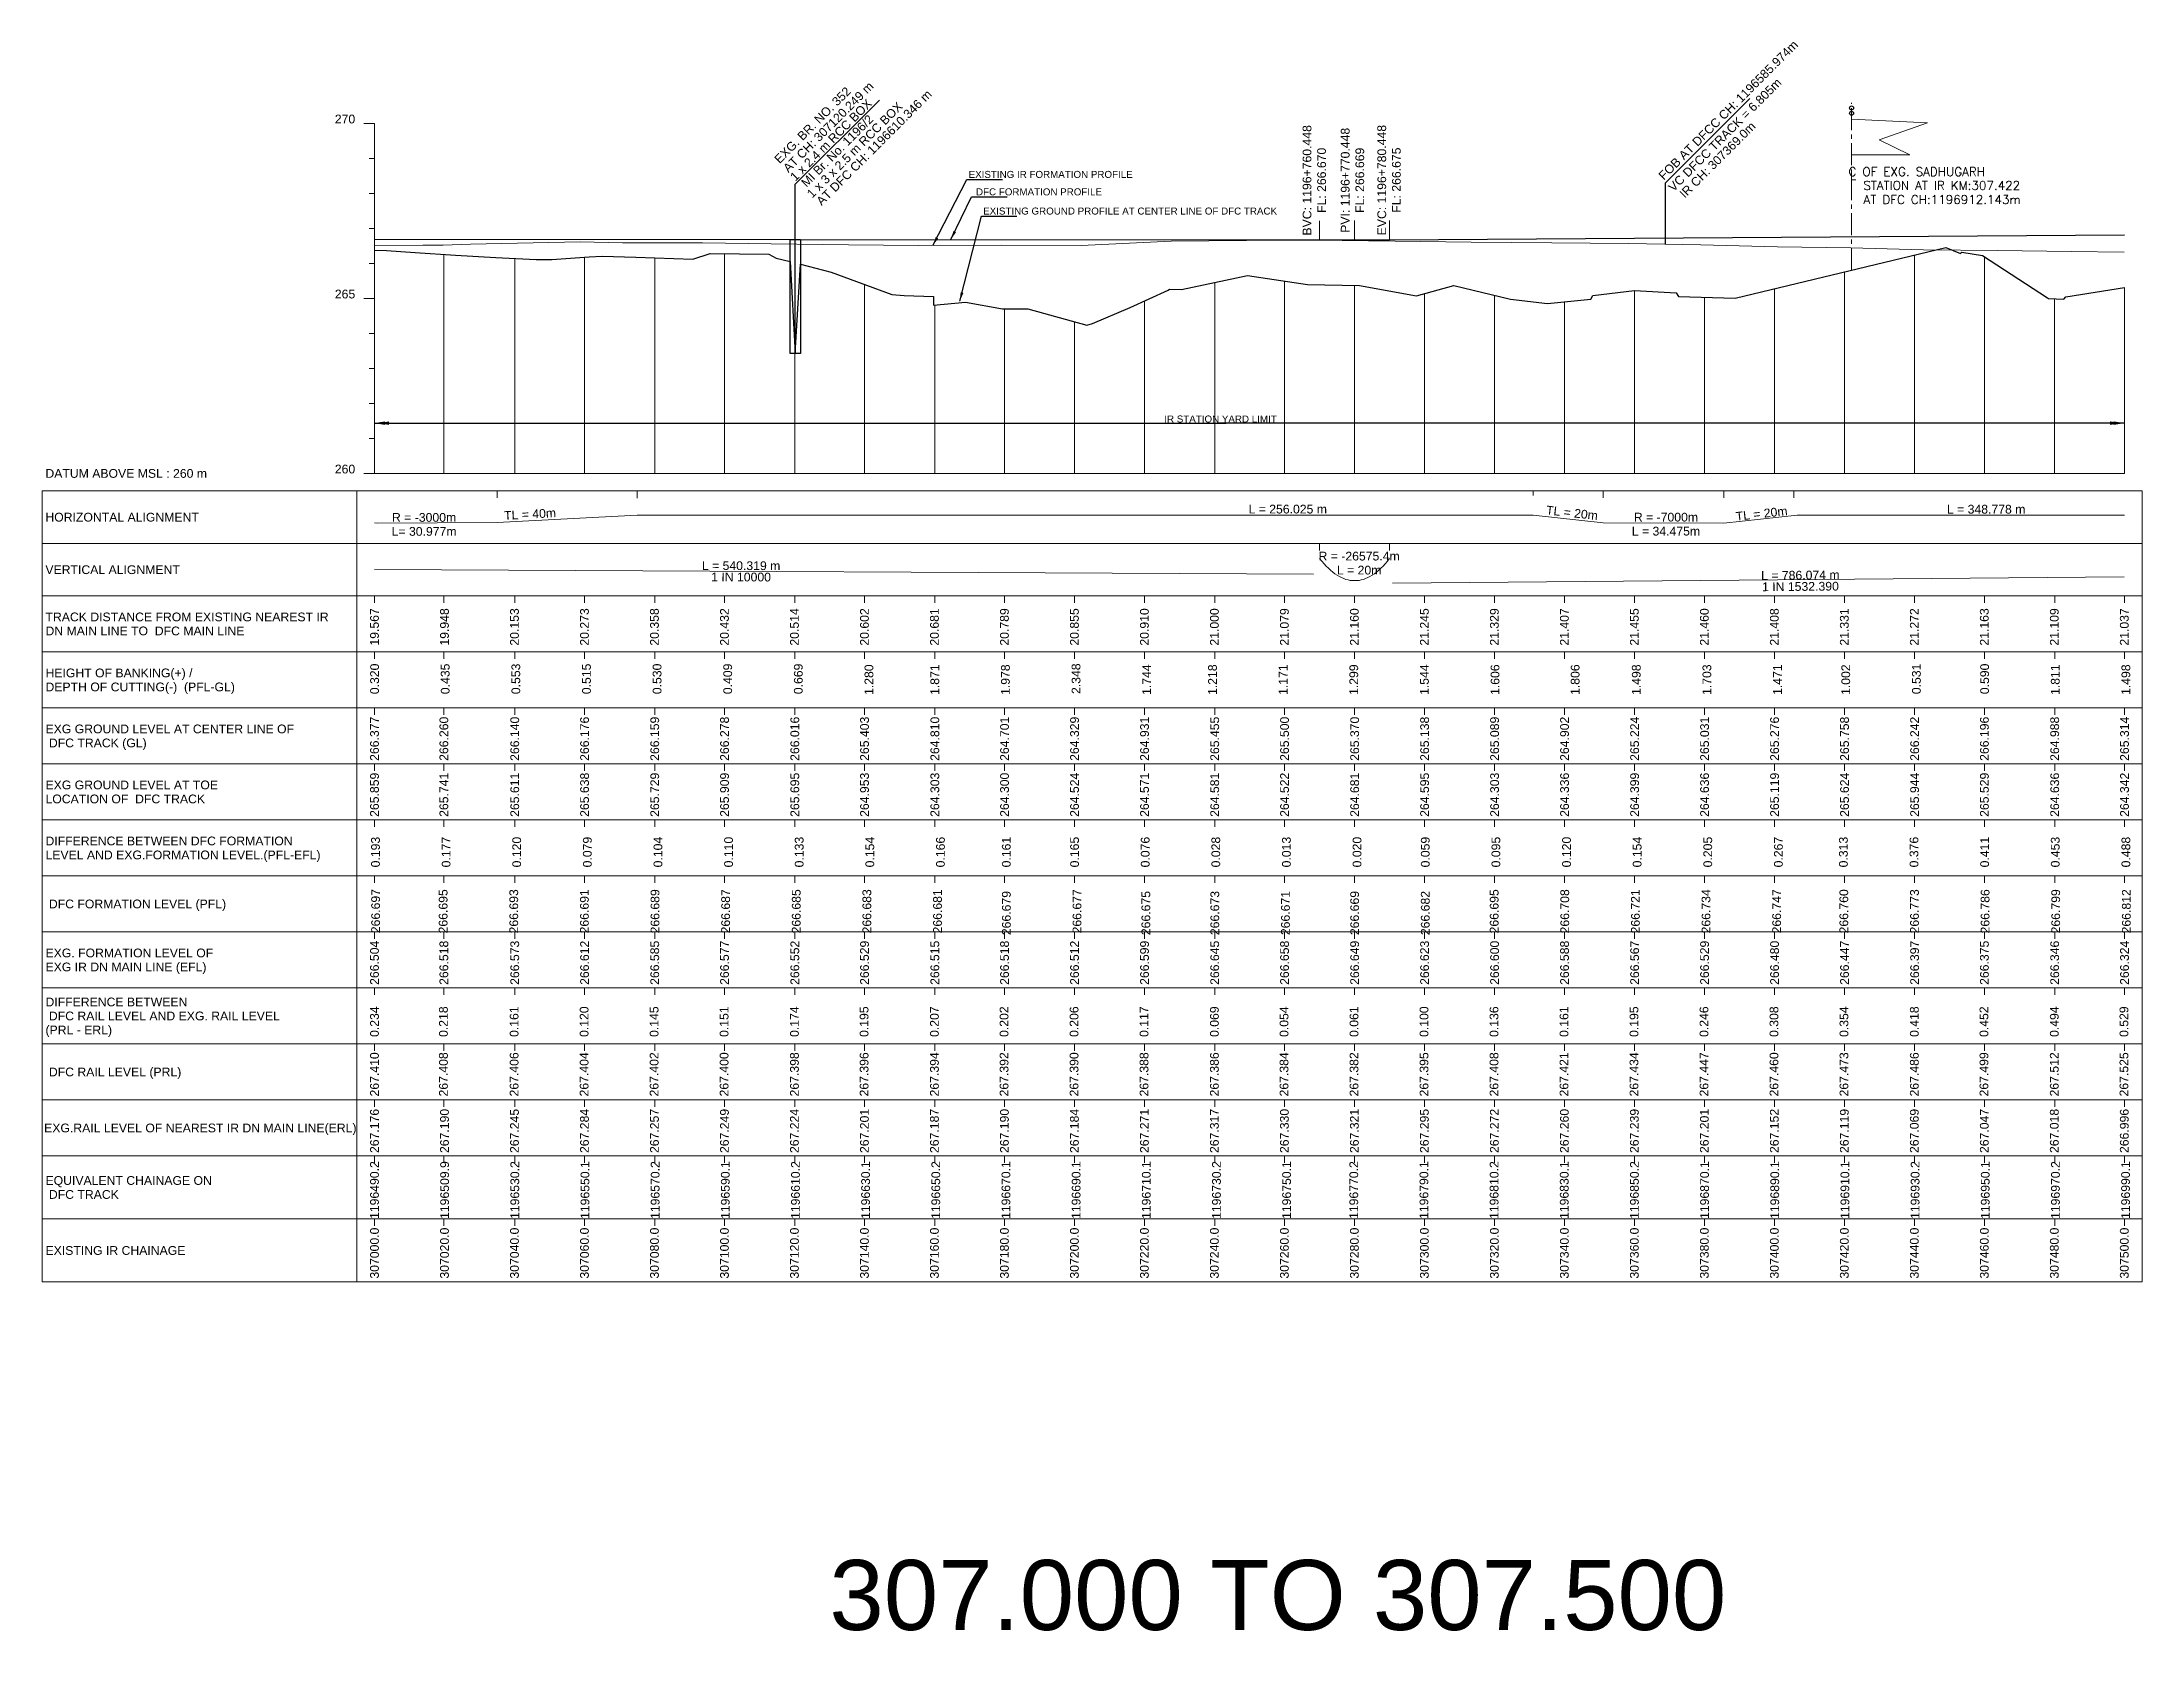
# Model space of a CAD drawing. Header units: metres. Extents: x 4905 to 19505, y -12340 to -11876.
# Drawn here: x 17905 to 18505, y -12340 to -11877 of the extents above; entities that cross this region are included whole.
import ezdxf
from ezdxf.enums import TextEntityAlignment as Align

# ---------------------------------------------------------------- set-up
doc = ezdxf.new("R2010")
doc.units = ezdxf.units.M
doc.header["$MEASUREMENT"] = 0
doc.linetypes.add('CENTER', pattern=[2, 1.25, -0.25, 0.25, -0.25])
doc.layers.get('0').update_dxf_attribs({"lineweight": 0})
for name, color, linetype, lineweight in [('C-PROF-LABL-DG', 1, 'Continuous', 25), ('Horizontal Alignment', 7, 'Continuous', 0), ('LS BRIDGE INDICATION', 10, 'Continuous', 30), ('LS BVC-PVI-EVC TEXT', 10, 'Continuous', 0), ('LS DATUM', 7, 'Continuous', 0), ('LS DATUM X', 7, 'Continuous', 0), ('LS DATUM Y', 7, 'Continuous', 0), ('LS DIFF. EXG.RL & PRO. RL', 10, 'Continuous', 0), ('LS DIFF. PFL & EFL', 10, 'Continuous', 0), ('LS EXG GL', 7, 'Continuous', 0), ('LS EXG IR CH', 7, 'Continuous', 0), ('LS EXG RL', 7, 'Continuous', 0), ('LS EXG. FL', 7, 'Continuous', 0), ('LS EXG. GL', 7, 'Continuous', 0), ('LS EXG. GL AT PRO. TOE', 7, 'Continuous', 0), ('LS EXG. IR CH', 7, 'Continuous', 0), ('LS EXG. RL', 7, 'Continuous', 0), ('LS FRAME', 7, 'Continuous', 0), ('LS PFL-EFL', 10, 'Continuous', 0), ('LS PRL-ERL', 10, 'Continuous', 0), ('LS PRO. CUT & FILL', 10, 'Continuous', 0), ('LS PRO. DFCC CH', 10, 'Continuous', 0), ('LS PRO. FL', 10, 'Continuous', 0), ('LS PRO. RL', 10, 'Continuous', 0), ('LS PROFILE EXG FL', 7, 'Continuous', 25), ('LS PROFILE EXG GL', 7, 'Continuous', 30), ('LS PROFILE PRO FL', 1, 'Continuous', 30), ('LS TICKS', 7, 'Continuous', 0), ('LS TRACK CENTER', 10, 'Continuous', 0), ("LS TRACK CENTER's", 10, 'Continuous', 0), ('Profile Grid', 7, 'Continuous', 0), ('Profile Horizontal Alignment', 7, 'Continuous', 0), ('Profile Vertical Alignment', 7, 'Continuous', 0)]:
    doc.layers.add(name, color=color, linetype=linetype, lineweight=lineweight)
for name, color, linetype in [("LS BRIDGE'S", 7, 'Continuous'), ('LS HORIZONTAL ALIGNMENT', 10, 'Continuous'), ('LS VERTICAL ALIGNMENT', 10, 'Continuous'), ('ref text', 3, 'Continuous'), ('STATION YARD LIMIT IN LS', 7, 'Continuous')]:
    doc.layers.add(name, color=color, linetype=linetype)
doc.styles.add('Arial', font='arial.ttf')
doc.styles.add('ROMANT', font='romant__.ttf')
doc.styles.get("Standard").update_dxf_attribs({"font": 'arial.ttf'})
doc.styles.add('Style-Arial', font='arial.ttf')
doc.styles.add('StyleArial', font='arial.ttf')
doc.dimstyles.get("Standard").update_dxf_attribs({"dimtxt": 0.18, "dimasz": 0.18, "dimexe": 0.18, "dimexo": 0.0625, "dimgap": 0.09, "dimtad": 0, "dimtih": 1, "dimtoh": 1, "dimdec": 4, "dimzin": 0, "dimdsep": 46, "dimtxsty": 'Standard', "dimcen": 0.09, "dimadec": 0, "dimazin": 0, "dimtfac": 1, "dimtdec": 4, "dimtofl": 0, "dimtmove": 0, "dimatfit": 3, "dimfxl": 1, "dimtolj": 1, "dimtzin": 0, "dimarcsym": 0})

msp = doc.modelspace()

# ---------------------------------------------------------------- texts
at = {"layer": 'C-PROF-LABL-DG', "color": 1, "linetype": 'Continuous', "lineweight": 25, "char_height": 2.5, "attachment_point": 5, "rotation": 90, "style": 'Arial'}
for s, insert in [('BVC: 1196+760.448\\PFL: 266.670', (18268.57, -11916.27)), ('PVI: 1196+770.448\\PFL: 266.669', (18279.48, -11916.26)), ('EVC: 1196+780.448\\PFL: 266.675', (18289.93, -11916.21))]:
    msp.add_mtext(s, dxfattribs=dict(at, insert=insert))
at = {"layer": 'Horizontal Alignment', "color": 1, "char_height": 2.5, "attachment_point": 5, "line_spacing_factor": 0.96, "style": 'Style-Arial'}
for s, insert in [('R = -3000m\\PL= 30.977m', (18014.18, -12014.58)), ('L = 256.025 m', (18260.96, -12010.21)), ('R = -7000m\\PL = 34.475m', (18369.03, -12014.51)), ('L = 348.778 m', (18460.53, -12010.24)), ('R = -26575.4m{\\C5;\\P}L = 20m', (18281.36, -12025.64))]:
    msp.add_mtext(s, dxfattribs=dict(at, insert=insert))
for s, insert, rotation in [('TL = 40m', (18044.46, -12011.66), 3.21949), ('TL = 20m', (18342.19, -12011.28), 353.58121), ('TL = 20m', (18396.36, -12011.5), 6.41879)]:
    msp.add_mtext(s, dxfattribs=dict(at, insert=insert, rotation=rotation))
at = {"layer": "LS BRIDGE'S", "color": 10}
for s, p in [('FOB AT DFCC CH: 1196585.974m', (18366.66, -11914.58)), ('VC DFCC TRACK = 6.805m', (18369.43, -11917.92))]:
    msp.add_text(s, height=2.5, rotation=45, dxfattribs=at).set_placement(p, align=Align.TOP_LEFT)
at = {"layer": "LS BRIDGE'S"}
for s, p in [('EXG. BR. NO. 352 ', (18115.76, -11911.68)), ('AT CH: 307120.249 m', (18118.27, -11914.19)), ('1 x 2.4 m RCC BOX', (18120.27, -11916.69))]:
    msp.add_text(s, height=2.5, rotation=45, dxfattribs=at).set_placement(p)
at = {"layer": "LS BRIDGE'S", "color": 10}
for s, p in [('AT DFC CH: 1196610.346 m', (18127.78, -11923.65)), (' MI Br. No. 1196/2', (18122.75, -11919.1)), ('1 x 3 x 2.5 m RCC BOX', (18125.05, -11921.5))]:
    msp.add_text(s, height=2.5, rotation=45, dxfattribs=at).set_placement(p)
at = {"layer": "LS BRIDGE'S"}
msp.add_text('IR CH: 307369.0m', height=2.5, rotation=45, dxfattribs=at).set_placement((18372.66, -11919.76), align=Align.TOP_LEFT)
at = {"layer": 'LS DATUM', "color": 7, "style": 'StyleArial'}
msp.add_text('DATUM ABOVE MSL : 260 m', height=2.5, rotation=0.00003, dxfattribs=at).set_placement((17905.97, -12000), align=Align.MIDDLE_LEFT)
at = {"layer": 'LS DATUM Y', "color": 7, "lineweight": 0, "style": 'Style-Arial'}
for s, p in [('270', (17994.5, -11900)), ('270', (17994.5, -11900)), ('265', (17994.5, -11950)), ('260', (17994.5, -12000))]:
    msp.add_text(s, height=2.5, dxfattribs=at).set_placement(p, align=Align.RIGHT)
at = {"layer": 'LS DIFF. EXG.RL & PRO. RL', "color": 10, "style": 'StyleArial'}
for s, p in [('DIFFERENCE BETWEEN ', (17906, -12151)), (' DFC RAIL LEVEL AND EXG. RAIL LEVEL ', (17906, -12155)), ('(PRL - ERL)', (17906, -12159))]:
    msp.add_text(s, height=2.5, rotation=0.00003, dxfattribs=at).set_placement(p, align=Align.MIDDLE_LEFT)
at = {"layer": 'LS DIFF. PFL & EFL', "color": 10, "style": 'StyleArial'}
for s, p in [('DIFFERENCE BETWEEN DFC FORMATION ', (17906, -12105)), ('LEVEL AND EXG.FORMATION LEVEL.(PFL-EFL)', (17906, -12109))]:
    msp.add_text(s, height=2.5, rotation=0.00003, dxfattribs=at).set_placement(p, align=Align.MIDDLE_LEFT)
at = {"layer": 'LS EXG GL', "style": 'Style-Arial'}
for s, p in [('266.377', (18000, -12069.5)), ('266.260', (18019.83, -12069.5)), ('266.140', (18040.08, -12069.5)), ('266.176', (18060.04, -12069.5)), ('266.159', (18080.08, -12069.5)), ('266.278', (18100.03, -12069.5)), ('266.016', (18120.11, -12069.5)), ('265.403', (18140.03, -12069.5)), ('264.810', (18160.12, -12069.5)), ('264.701', (18180.04, -12069.5)), ('264.329', (18200.04, -12069.5)), ('264.931', (18220.04, -12069.5)), ('265.455', (18240.09, -12069.5)), ('265.500', (18260.05, -12069.5)), ('265.370', (18280.08, -12069.5)), ('265.138', (18300.07, -12069.5)), ('265.089', (18320.07, -12069.5)), ('264.902', (18340.06, -12069.5)), ('265.224', (18360.08, -12069.5)), ('265.031', (18380.07, -12069.5)), ('265.276', (18400.07, -12069.5)), ('265.758', (18420.06, -12069.5)), ('266.242', (18440.09, -12069.5)), ('266.196', (18460.02, -12069.5)), ('264.988', (18480.11, -12069.5)), ('265.314', (18500.06, -12069.5))]:
    msp.add_text(s, height=2.5, rotation=90, dxfattribs=at).set_placement(p, align=Align.MIDDLE_RIGHT)
at = {"layer": 'LS EXG IR CH', "lineweight": 0, "style": 'Style-Arial'}
for s, p in [('307000.0', (18000, -12215.47)), ('307020.0', (18020, -12215.47)), ('307040.0', (18040, -12215.47)), ('307060.0', (18060, -12215.47)), ('307080.0', (18080, -12215.47)), ('307100.0', (18100, -12215.47)), ('307120.0', (18120, -12215.47)), ('307140.0', (18140, -12215.47)), ('307160.0', (18160, -12215.47)), ('307180.0', (18180, -12215.47)), ('307200.0', (18200, -12215.47)), ('307220.0', (18220, -12215.47)), ('307240.0', (18240, -12215.47)), ('307260.0', (18260, -12215.47)), ('307280.0', (18280, -12215.47)), ('307300.0', (18300, -12215.47)), ('307320.0', (18320, -12215.47)), ('307340.0', (18340, -12215.47)), ('307360.0', (18360, -12215.47)), ('307380.0', (18380, -12215.47)), ('307400.0', (18400, -12215.47)), ('307420.0', (18420, -12215.47)), ('307440.0', (18440, -12215.47)), ('307460.0', (18460, -12215.47)), ('307480.0', (18480, -12215.47)), ('307500.0', (18500, -12215.47))]:
    msp.add_text(s, height=2.5, rotation=90, dxfattribs=at).set_placement(p, align=Align.MIDDLE_RIGHT)
at = {"layer": 'LS EXG RL', "style": 'Style-Arial'}
for s, p in [('267.176', (18000, -12181.54)), ('267.190', (18020, -12181.54)), ('267.245', (18040, -12181.54)), ('267.284', (18060, -12181.54)), ('267.257', (18080, -12181.54)), ('267.249', (18100, -12181.54)), ('267.224', (18120, -12181.54)), ('267.201', (18140, -12181.54)), ('267.187', (18160, -12181.54)), ('267.190', (18180, -12181.54)), ('267.184', (18200, -12181.54)), ('267.271', (18220, -12181.54)), ('267.317', (18240, -12181.54)), ('267.330', (18260, -12181.54)), ('267.321', (18280, -12181.54)), ('267.295', (18300, -12181.54)), ('267.272', (18320, -12181.54)), ('267.260', (18340, -12181.54)), ('267.239', (18360, -12181.54)), ('267.201', (18380, -12181.54)), ('267.152', (18400, -12181.54)), ('267.119', (18420, -12181.54)), ('267.069', (18440, -12181.54)), ('267.047', (18460, -12181.54)), ('267.018', (18480, -12181.54)), ('266.996', (18500, -12181.54))]:
    msp.add_text(s, height=2.5, rotation=90, dxfattribs=at).set_placement(p, align=Align.MIDDLE_RIGHT)
at = {"layer": 'LS EXG. FL', "style": 'StyleArial'}
for s, p in [('EXG. FORMATION LEVEL OF', (17906, -12137)), ('EXG IR DN MAIN LINE (EFL)', (17906, -12141))]:
    msp.add_text(s, height=2.5, rotation=0.00003, dxfattribs=at).set_placement(p, align=Align.MIDDLE_LEFT)
at = {"layer": 'LS EXG. FL'}
for s, p in [('266.504', (18000, -12133.5)), ('266.518', (18019.83, -12133.5)), ('266.573', (18040.08, -12133.5)), ('266.612', (18060.04, -12133.5)), ('266.585', (18080.08, -12133.5)), ('266.577', (18100.03, -12133.5)), ('266.552', (18120.11, -12133.5)), ('266.529', (18140.03, -12133.5)), ('266.515', (18160.12, -12133.5)), ('266.518', (18180.04, -12133.5)), ('266.512', (18200.04, -12133.5)), ('266.599', (18220.04, -12133.5)), ('266.645', (18240.09, -12133.5)), ('266.658', (18260.05, -12133.5)), ('266.649', (18280.08, -12133.5)), ('266.623', (18300.07, -12133.5)), ('266.600', (18320.07, -12133.5)), ('266.588', (18340.06, -12133.5)), ('266.567', (18360.08, -12133.5)), ('266.529', (18380.07, -12133.5)), ('266.480', (18400.07, -12133.5)), ('266.447', (18420.06, -12133.5)), ('266.397', (18440.09, -12133.5)), ('266.375', (18460.02, -12133.5)), ('266.346', (18480.11, -12133.5)), ('266.324', (18500.06, -12133.5))]:
    msp.add_text(s, height=2.5, rotation=90, dxfattribs=at).set_placement(p, align=Align.MIDDLE_RIGHT)
at = {"layer": 'LS EXG. GL', "color": 7, "style": 'StyleArial'}
for s, p in [('EXG GROUND LEVEL AT CENTER LINE OF ', (17906, -12073)), (' DFC TRACK (GL)', (17906, -12077))]:
    msp.add_text(s, height=2.5, rotation=0.00003, dxfattribs=at).set_placement(p, align=Align.MIDDLE_LEFT)
at = {"layer": 'LS EXG. GL AT PRO. TOE', "color": 7, "style": 'StyleArial'}
for s, p in [('EXG GROUND LEVEL AT TOE', (17906, -12089)), ('LOCATION OF  DFC TRACK', (17906, -12093))]:
    msp.add_text(s, height=2.5, rotation=0.00003, dxfattribs=at).set_placement(p, align=Align.MIDDLE_LEFT)
at = {"layer": 'LS EXG. GL AT PRO. TOE'}
for s, p in [('265.859', (18000, -12085.5)), ('265.741', (18019.83, -12085.5)), ('265.611', (18040.08, -12085.5)), ('265.638', (18060.04, -12085.5)), ('265.729', (18080.08, -12085.5)), ('265.909', (18100.03, -12085.5)), ('265.695', (18120.11, -12085.5)), ('264.953', (18140.03, -12085.5)), ('264.303', (18160.12, -12085.5)), ('264.300', (18180.04, -12085.5)), ('264.524', (18200.04, -12085.5)), ('264.571', (18220.04, -12085.5)), ('264.581', (18240.09, -12085.5)), ('264.522', (18260.05, -12085.5)), ('264.681', (18280.08, -12085.5)), ('264.595', (18300.07, -12085.5)), ('264.303', (18320.07, -12085.5)), ('264.336', (18340.06, -12085.5)), ('264.399', (18360.08, -12085.5)), ('264.636', (18380.07, -12085.5)), ('265.119', (18400.07, -12085.5)), ('265.624', (18420.06, -12085.5)), ('265.944', (18440.09, -12085.5)), ('265.529', (18460.02, -12085.5)), ('264.636', (18480.11, -12085.5)), ('264.342', (18500.06, -12085.5))]:
    msp.add_text(s, height=2.5, rotation=90, dxfattribs=at).set_placement(p, align=Align.MIDDLE_RIGHT)
at = {"layer": 'LS EXG. IR CH', "style": 'StyleArial'}
msp.add_text('EXISTING IR CHAINAGE', height=2.5, rotation=0.00003, dxfattribs=at).set_placement((17906, -12222), align=Align.MIDDLE_LEFT)
at = {"layer": 'LS EXG. RL', "style": 'StyleArial'}
msp.add_text('EXG.RAIL LEVEL OF NEAREST IR DN MAIN LINE(ERL)', height=2.5, rotation=0.00003, dxfattribs=at).set_placement((17905.61, -12187), align=Align.MIDDLE_LEFT)
at = {"layer": 'LS HORIZONTAL ALIGNMENT', "style": 'StyleArial'}
msp.add_text('HORIZONTAL ALIGNMENT', height=2.5, rotation=0.00003, dxfattribs=at).set_placement((17905.97, -12012.5), align=Align.MIDDLE_LEFT)
at = {"layer": 'LS PFL-EFL', "color": 1}
for s, p in [('0.193', (18001.54, -12112.55)), ('0.177', (18021.72, -12112.55)), ('0.120', (18041.89, -12112.55)), ('0.079', (18062.07, -12112.55)), ('0.104', (18082.25, -12112.55)), ('0.110', (18102.43, -12112.55)), ('0.133', (18122.61, -12112.55)), ('0.154', (18142.79, -12112.55)), ('0.166', (18162.97, -12112.55)), ('0.161', (18181.79, -12112.55)), ('0.165', (18201.3, -12112.55)), ('0.076', (18221.48, -12112.55)), ('0.028', (18241.65, -12112.55)), ('0.013', (18261.83, -12112.55)), ('0.020', (18282.01, -12112.55)), ('0.059', (18301.51, -12112.55)), ('0.095', (18321.69, -12112.55)), ('0.120', (18341.87, -12112.55)), ('0.154', (18362.05, -12112.55)), ('0.205', (18382.23, -12112.55)), ('0.267', (18402.41, -12112.55)), ('0.313', (18420.98, -12112.55)), ('0.376', (18441.16, -12112.55)), ('0.411', (18461.34, -12112.55)), ('0.453', (18481.52, -12112.55)), ('0.488', (18501.7, -12112.55))]:
    msp.add_text(s, height=2.5, rotation=90, dxfattribs=at).set_placement(p)
at = {"layer": 'LS PFL-EFL'}
for s, p in [('266.697', (18001.58, -12131.35)), ('266.695', (18020.87, -12131.42)), ('266.693', (18041.05, -12131.42)), ('266.691', (18061.23, -12131.42)), ('266.689', (18081.41, -12131.42)), ('266.687', (18101.59, -12131.42)), ('266.685', (18121.77, -12131.42)), ('266.683', (18141.95, -12131.42)), ('266.681', (18162.13, -12131.42)), ('266.679', (18181.81, -12131.92)), ('266.677', (18201.99, -12131.42)), ('266.675', (18221.67, -12131.92)), ('266.673', (18241.37, -12131.91)), ('266.671', (18261.55, -12131.91)), ('266.669', (18281.33, -12131.91)), ('266.682', (18301.51, -12131.91)), ('266.695', (18321.2, -12131.42)), ('266.708', (18341.37, -12131.42)), ('266.721', (18361.55, -12131.42)), ('266.734', (18381.73, -12131.42)), ('266.747', (18401.91, -12131.42)), ('266.760', (18421.11, -12131.42)), ('266.773', (18441.29, -12131.42)), ('266.786', (18461.47, -12131.42)), ('266.799', (18481.65, -12131.42)), ('266.812', (18501.83, -12131.42))]:
    msp.add_text(s, height=2.5, rotation=90, dxfattribs=at).set_placement(p)
at = {"layer": 'LS PRL-ERL'}
for s, p in [('0.234', (18001.25, -12161)), ('0.218', (18020.95, -12161)), ('0.161', (18041.15, -12161)), ('0.120', (18061.15, -12161)), ('0.145', (18081.15, -12161)), ('0.151', (18101.15, -12161)), ('0.174', (18121.25, -12161)), ('0.195', (18141.15, -12161)), ('0.207', (18161.25, -12161)), ('0.202', (18181.15, -12161)), ('0.206', (18201.15, -12161)), ('0.117', (18221.15, -12161)), ('0.069', (18241.25, -12161)), ('0.054', (18261.15, -12161)), ('0.061', (18281.15, -12161)), ('0.100', (18301.15, -12161)), ('0.136', (18321.15, -12161)), ('0.161', (18341.15, -12161)), ('0.195', (18361.15, -12161)), ('0.246', (18381.15, -12161)), ('0.308', (18401.15, -12161)), ('0.354', (18421.15, -12161)), ('0.418', (18441.25, -12161)), ('0.452', (18461.15, -12161)), ('0.494', (18481.25, -12161)), ('0.529', (18501.15, -12161))]:
    msp.add_text(s, height=2.5, rotation=90, dxfattribs=at).set_placement(p)
at = {"layer": 'LS PRO. CUT & FILL', "color": 10, "style": 'StyleArial'}
for s, p in [('HEIGHT OF BANKING(+) /', (17906, -12057)), ('DEPTH OF CUTTING(-)  (PFL-GL)', (17906, -12061))]:
    msp.add_text(s, height=2.5, rotation=0.00003, dxfattribs=at).set_placement(p, align=Align.MIDDLE_LEFT)
at = {"layer": 'LS PRO. DFCC CH'}
for s, p in [('1196490.2', (18001.25, -12213)), ('1196509.9', (18021.3, -12213)), ('1196530.2', (18041.35, -12213)), ('1196550.1', (18061.4, -12213)), ('1196570.2', (18081.45, -12213)), ('1196590.1', (18101.5, -12213)), ('1196610.2', (18121.54, -12213)), ('1196630.1', (18141.59, -12213)), ('1196650.2', (18161.64, -12213)), ('1196670.1', (18181.69, -12213)), ('1196690.1', (18201.74, -12213)), ('1196710.1', (18221.79, -12213)), ('1196730.2', (18241.84, -12213)), ('1196750.1', (18261.89, -12213)), ('1196770.2', (18281.08, -12213)), ('1196790.1', (18301.13, -12213)), ('1196810.2', (18321.18, -12213)), ('1196830.1', (18341.22, -12213)), ('1196850.2', (18361.27, -12213)), ('1196870.1', (18381.32, -12213)), ('1196890.1', (18401.37, -12213)), ('1196910.1', (18421.42, -12213)), ('1196930.2', (18441.47, -12213)), ('1196950.1', (18461.52, -12213)), ('1196970.2', (18481.57, -12213)), ('1196990.1', (18501.62, -12213))]:
    msp.add_text(s, height=2.5, rotation=90, dxfattribs=at).set_placement(p)
at = {"layer": 'LS PRO. DFCC CH', "color": 10, "style": 'Style-Arial'}
for s, p in [('EQUIVALENT CHAINAGE ON ', (17906, -12202)), (' DFC TRACK', (17906, -12206))]:
    msp.add_text(s, height=2.5, rotation=0.00003, dxfattribs=at).set_placement(p, align=Align.MIDDLE_LEFT)
at = {"layer": 'LS PRO. FL', "color": 10, "style": 'StyleArial'}
msp.add_text(' DFC FORMATION LEVEL (PFL) ', height=2.5, rotation=0.00003, dxfattribs=at).set_placement((17906, -12123), align=Align.MIDDLE_LEFT)
at = {"layer": 'LS PRO. RL'}
for s, p in [('267.410', (18001.25, -12178)), ('267.408', (18020.95, -12178)), ('267.406', (18041.15, -12178)), ('267.404', (18061.15, -12178)), ('267.402', (18081.15, -12178)), ('267.400', (18101.15, -12178)), ('267.398', (18121.25, -12178)), ('267.396', (18141.15, -12178)), ('267.394', (18161.25, -12178)), ('267.392', (18181.15, -12178)), ('267.390', (18201.15, -12178)), ('267.388', (18221.15, -12178)), ('267.386', (18241.25, -12178)), ('267.384', (18261.15, -12178)), ('267.382', (18281.15, -12178)), ('267.395', (18301.15, -12178)), ('267.408', (18321.15, -12178)), ('267.421', (18341.15, -12178)), ('267.434', (18361.15, -12178)), ('267.447', (18381.15, -12178)), ('267.460', (18401.15, -12178)), ('267.473', (18421.15, -12178)), ('267.486', (18441.25, -12178)), ('267.499', (18461.15, -12178)), ('267.512', (18481.25, -12178)), ('267.525', (18501.15, -12178))]:
    msp.add_text(s, height=2.5, rotation=90, dxfattribs=at).set_placement(p)
at = {"layer": 'LS PRO. RL', "color": 10, "style": 'StyleArial'}
msp.add_text(' DFC RAIL LEVEL (PRL)', height=2.5, rotation=0.00003, dxfattribs=at).set_placement((17906, -12171), align=Align.MIDDLE_LEFT)
at = {"layer": 'LS PROFILE EXG FL', "color": 7, "linetype": 'Continuous', "lineweight": 0, "style": 'Style-Arial'}
msp.add_text('EXISTING IR FORMATION PROFILE', height=2, dxfattribs=at).set_placement((18169.78, -11915.57, 0))
at = {"layer": 'LS PROFILE EXG GL', "color": 7, "lineweight": 0, "style": 'Style-Arial'}
msp.add_text('EXISTING GROUND PROFILE AT CENTER LINE OF DFC TRACK', height=2, dxfattribs=at).set_placement((18173.93, -11926.04, 0))
at = {"layer": 'LS PROFILE PRO FL', "style": 'Style-Arial'}
msp.add_text('  DFC FORMATION PROFILE', height=2, dxfattribs=at).set_placement((18170.33, -11920.56))
at = {"layer": 'LS TRACK CENTER'}
for s, p in [('19.567 ', (18001.25, -12049.2)), ('19.948 ', (18021.25, -12049.2)), ('20.153 ', (18041.25, -12049.2)), ('20.273 ', (18061.25, -12049.2)), ('20.358 ', (18081.25, -12049.2)), ('20.432 ', (18101.25, -12049.2)), ('20.514 ', (18121.25, -12049.2)), ('20.602 ', (18141.25, -12049.2)), ('20.681 ', (18161.25, -12049.2)), ('20.789 ', (18181.25, -12049.2)), ('20.855 ', (18201.25, -12049.2)), ('20.910 ', (18221.25, -12049.2)), ('21.000 ', (18241.25, -12049.2)), ('21.079 ', (18261.25, -12049.2)), ('21.160 ', (18281.25, -12049.2)), ('21.245 ', (18301.25, -12049.2)), ('21.329 ', (18321.25, -12049.2)), ('21.407 ', (18341.25, -12049.2)), ('21.455 ', (18361.25, -12049.2)), ('21.460 ', (18381.25, -12049.2)), ('21.408 ', (18401.25, -12049.2)), ('21.331 ', (18421.25, -12049.2)), ('21.272 ', (18441.25, -12049.2)), ('21.163 ', (18461.25, -12049.2)), ('21.109 ', (18481.25, -12049.2)), ('21.037 ', (18501.25, -12049.2)), ('0.320', (18001.28, -12063.07)), ('0.435', (18021.46, -12063.07)), ('0.553', (18041.64, -12063.07)), ('0.515', (18061.82, -12063.07)), ('0.530', (18082, -12063.07)), ('0.409', (18102.18, -12063.07)), ('0.669', (18122.36, -12063.07)), ('1.280', (18142.54, -12063.3)), ('1.871', (18161.36, -12063.3)), ('1.978', (18181.54, -12063.3)), ('2.348', (18201.72, -12063.02)), ('1.744', (18221.9, -12063.3)), ('1.218', (18240.72, -12063.3)), ('1.171', (18260.9, -12063.3)), ('1.299', (18281.08, -12063.3)), ('1.544', (18301.26, -12063.3)), ('1.606', (18321.44, -12063.3)), ('1.806', (18344.33, -12063.3)), ('1.498', (18361.8, -12063.3)), ('1.703', (18381.98, -12063.3)), ('1.471', (18402.16, -12063.3)), ('1.002', (18421.66, -12063.3)), ('0.531', (18441.84, -12063.07)), ('0.590', (18461.34, -12063.07)), ('1.811', (18481.52, -12063.3)), ('1.498', (18501.7, -12063.3))]:
    msp.add_text(s, height=2.5, rotation=90, dxfattribs=at).set_placement(p)
at = {"layer": "LS TRACK CENTER's", "color": 10, "style": 'StyleArial'}
for s, p in [('TRACK DISTANCE FROM EXISTING NEAREST IR ', (17906, -12041)), ('DN MAIN LINE TO  DFC MAIN LINE', (17906, -12045))]:
    msp.add_text(s, height=2.5, rotation=0.00003, dxfattribs=at).set_placement(p, align=Align.MIDDLE_LEFT)
at = {"layer": 'LS VERTICAL ALIGNMENT', "style": 'StyleArial'}
msp.add_text('VERTICAL ALIGNMENT', height=2.5, rotation=0.00003, dxfattribs=at).set_placement((17905.97, -12027.5), align=Align.MIDDLE_LEFT)
at = {"layer": 'Profile Vertical Alignment', "color": 1, "char_height": 2.5, "attachment_point": 5, "line_spacing_factor": 0.776524, "style": 'Style-Arial'}
for s, insert, rotation in [('L = 540.319 m\\P1 IN 10000', (18104.76, -12027.99), 359.84113), ('L = 786.074 m\\P1 IN 1532.390', (18407.45, -12030.7), 0.51204)]:
    msp.add_mtext(s, dxfattribs=dict(at, insert=insert, rotation=rotation))
at = {"layer": 'ref text', "color": 5, "insert": (18130, -12330.71), "char_height": 20, "width": 256.3165, "attachment_point": 7, "bg_fill": 3, "box_fill_scale": 1.5, "bg_fill_color": 256, "bg_fill_transparency": 0}
msp.add_mtext('307.000 TO 307.500', dxfattribs=at)
at = {"layer": 'STATION YARD LIMIT IN LS', "color": 10, "char_height": 2.5, "attachment_point": 7, "line_spacing_factor": 0.6, "style": 'ROMANT'}
for s, insert in [('{\\C7;C OF EXG. SADHUGARH }', (18421.2, -11915.03)), ('{\\C7;L}', (18421.62, -11916.16)), ('{\\C7;STATION AT IR KM:307.422}', (18425.45, -11918.97)), ('AT DFC CH:1196912.143m', (18425.51, -11923.02))]:
    msp.add_mtext(s, dxfattribs=dict(at, insert=insert))
at = {"layer": 'STATION YARD LIMIT IN LS', "lineweight": 15, "insert": (18241.75, -11984.47), "char_height": 2, "attachment_point": 5, "rotation": 0.00003, "line_spacing_factor": 0.84, "style": 'Style-Arial'}
msp.add_mtext('IR STATION YARD LIMIT', dxfattribs=at)

# ---------------------------------------------------------------- linework, layer by layer
msp.add_lwpolyline([(17905, -12005), (17995, -12005)])
at = {"layer": 'LS BRIDGE INDICATION'}
msp.add_lwpolyline([(18118.75, -11933.16), (18121.75, -11933.14), (18121.75, -11965.7), (18118.75, -11965.7)], close=True, dxfattribs=at)
at = {"layer": "LS BRIDGE'S"}
for points in [[(18368.95, -11934.5), (18368.95, -11916.98), (18392.99, -11892.93)], [(18120.25, -11965.7), (18120.25, -11917.4), (18144.3, -11893.35)]]:
    msp.add_lwpolyline(points, dxfattribs=at)
for centre in [(18422.06, -11895.59), (18422.06, -11897.1)]:
    msp.add_circle(centre, 0.566, dxfattribs=at)
at = {"layer": 'LS BVC-PVI-EVC TEXT'}
for p, q in [((18270.08, -11933.3), (18270.08, -11927.83)), ((18280.08, -11933.31), (18280.08, -11927.78)), ((18290.08, -11933.24), (18290.08, -11927.72))]:
    msp.add_line(p, q, dxfattribs=at)
at = {"layer": 'LS DATUM X', "color": 7, "linetype": 'Continuous', "lineweight": 0}
msp.add_line((18000, -12000), (18500.06, -12000), dxfattribs=at)
at = {"layer": 'LS DATUM Y', "color": 7, "linetype": 'Continuous', "lineweight": 0}
for p, q in [((17997, -11900), (18000, -11900)), ((17997, -11900), (18000, -11900)), ((18000, -12000), (18000, -11900)), ((17998.5, -11910), (18000, -11910)), ((17998.5, -11920), (18000, -11920)), ((17998.5, -11930), (18000, -11930)), ((17998.5, -11940), (18000, -11940)), ((17997, -11950), (18000, -11950)), ((17998.5, -11960), (18000, -11960)), ((17998.5, -11970), (18000, -11970)), ((17998.5, -11980), (18000, -11980)), ((17998.5, -11990), (18000, -11990)), ((17997, -12000), (18000, -12000))]:
    msp.add_line(p, q, dxfattribs=at)
at = {"layer": 'LS FRAME'}
for points in [[(17995, -12231), (17905, -12231), (17905, -12005)], [(17995, -12020), (17905, -12020)], [(17995, -12035), (17905, -12035)], [(17995, -12051), (17905, -12051)], [(17905, -12051), (17995, -12051)], [(17995, -12067), (17905, -12067)], [(17905, -12067), (17995, -12067)], [(17995, -12083), (17905, -12083)], [(17905, -12083), (17995, -12083)], [(17995, -12099), (17905, -12099)], [(17995, -12115), (17905, -12115)], [(17905, -12115), (17995, -12115)], [(17995, -12131), (17905, -12131)], [(17905, -12131), (17995, -12131)], [(17995, -12147), (17905, -12147)], [(17905, -12147), (17995, -12147)], [(17995, -12163), (17905, -12163)], [(17905, -12163), (17995, -12163)], [(17995, -12179), (17905, -12179)], [(17995, -12195), (17905, -12195)], [(17995, -12213), (17905, -12213)]]:
    msp.add_lwpolyline(points, dxfattribs=at)
at = {"layer": 'LS FRAME', "color": 7, "linetype": 'Continuous', "lineweight": 0, "flags": 128}
for points in [[(17995, -12020), (18505.06, -12020), (18505.06, -12005), (17995, -12005), (17995, -12020)], [(17995, -12035), (18505.06, -12035), (18505.06, -12020), (17995, -12020), (17995, -12035)], [(17995, -12051), (18505.06, -12051), (18505.06, -12035), (17995, -12035), (17995, -12051)], [(17995, -12067), (18505.06, -12067), (18505.06, -12051), (17995, -12051), (17995, -12067)], [(17995, -12083), (18505.06, -12083), (18505.06, -12067), (17995, -12067), (17995, -12083)], [(17995, -12099), (18505.06, -12099), (18505.06, -12083), (17995, -12083), (17995, -12099)], [(17995, -12115), (18505.06, -12115), (18505.06, -12099), (17995, -12099), (17995, -12115)], [(17995, -12131), (18505.06, -12131), (18505.06, -12115), (17995, -12115), (17995, -12131)], [(17995, -12147), (18505.06, -12147), (18505.06, -12131), (17995, -12131), (17995, -12147)], [(17995, -12163), (18505.06, -12163), (18505.06, -12147), (17995, -12147), (17995, -12163)], [(17995, -12179), (18505.06, -12179), (18505.06, -12163), (17995, -12163), (17995, -12179)], [(17995, -12195), (18505.06, -12195), (18505.06, -12179), (17995, -12179), (17995, -12195)], [(17995, -12213), (18505.06, -12213), (18505.06, -12195), (17995, -12195), (17995, -12213)], [(17995, -12231), (18505.06, -12231), (18505.06, -12213), (17995, -12213), (17995, -12231)]]:
    msp.add_lwpolyline(points, close=True, dxfattribs=at)
at = {"layer": 'LS PROFILE EXG FL', "lineweight": 0}
msp.add_lwpolyline([(18000, -11934.96), (18013.81, -11934.78), (18019.61, -11934.83), (18027.46, -11934.55), (18058.81, -11933.85), (18070.89, -11934.16), (18093.73, -11934.15), (18113.39, -11934.41), (18135.45, -11934.67), (18155.45, -11934.85), (18179.13, -11934.82), (18201.91, -11934.89), (18227.67, -11933.63), (18249.17, -11933.48), (18268.87, -11933.37), (18291.64, -11933.65), (18313.41, -11933.96), (18336.42, -11934.08), (18358.34, -11934.3), (18378.99, -11934.68), (18400.87, -11935.22), (18421.9, -11935.56), (18442.67, -11936.1), (18463.88, -11936.28), (18484.85, -11936.62), (18500, -11936.76)], dxfattribs=at)
at = {"layer": 'LS PROFILE EXG GL', "flags": 128}
msp.add_lwpolyline([(18000, -11936.23), (18000.15, -11936.24), (18003.4, -11936.32), (18011.66, -11936.88), (18023.16, -11937.61), (18034.66, -11938.29), (18046.22, -11938.93), (18046.22, -11938.93), (18047.99, -11938.9), (18050.67, -11938.85), (18061.33, -11938.16), (18065.05, -11937.91), (18074.66, -11938.23), (18091, -11938.77), (18091, -11938.77), (18095.88, -11937.16), (18095.88, -11937.16), (18112.67, -11937.39), (18114.77, -11938.49), (18118.75, -11939.5), (18120.25, -11965.7), (18121.75, -11940.25), (18130.52, -11942.47), (18147.82, -11948.85), (18151.36, -11949.2), (18159.75, -11949.49), (18159.75, -11949.49), (18159.77, -11951.93), (18168.9, -11951.07), (18179.45, -11953), (18179.45, -11952.99), (18186.73, -11952.98), (18203.51, -11957.69), (18205.18, -11957.2), (18215.92, -11952.56), (18226.83, -11947.6), (18226.83, -11947.6), (18227.22, -11947.32), (18230.62, -11947.49), (18249.49, -11943.42), (18266.58, -11945.98), (18281.5, -11946.33), (18297.73, -11949.27), (18308.42, -11946.3), (18324.6, -11950.2), (18335.22, -11951.48), (18347.6, -11950.2), (18348.13, -11949.21), (18360.01, -11947.76), (18371.91, -11948.41), (18372.66, -11949.46), (18388.84, -11949.95), (18449.04, -11935.42), (18453.18, -11937.16), (18453.57, -11936.76), (18459.5, -11937.7), (18478.08, -11949.81), (18478.3, -11950.04), (18482.71, -11950.24), (18483.28, -11949.57), (18500.06, -11946.86)], dxfattribs=at)
at = {"layer": 'LS PROFILE PRO FL', "color": 1}
msp.add_line((18290.08, -11933.24), (18500.06, -11931.88), dxfattribs=at)
at = {"layer": 'LS PROFILE PRO FL', "color": 1, "flags": 128}
for points in [[(18000, -11933.03), (18120.25, -11933.15), (18270.08, -11933.3)], [(18270.08, -11933.3), (18270.49, -11933.3), (18270.91, -11933.3), (18271.33, -11933.3), (18271.74, -11933.3), (18272.16, -11933.3), (18272.58, -11933.31), (18272.99, -11933.31), (18273.41, -11933.31), (18273.83, -11933.31), (18274.24, -11933.31), (18274.66, -11933.31), (18275.08, -11933.31), (18275.49, -11933.31), (18275.91, -11933.31), (18276.33, -11933.31), (18276.74, -11933.31), (18277.16, -11933.31), (18277.58, -11933.31), (18277.99, -11933.31), (18278.41, -11933.31), (18278.83, -11933.31), (18279.24, -11933.31), (18279.66, -11933.31), (18280.49, -11933.31), (18280.91, -11933.3), (18281.33, -11933.3), (18281.74, -11933.3), (18282.16, -11933.3), (18282.58, -11933.29), (18282.99, -11933.29), (18283.41, -11933.29), (18283.83, -11933.29), (18284.24, -11933.28), (18284.66, -11933.28), (18285.08, -11933.28), (18285.49, -11933.27), (18285.91, -11933.27), (18286.33, -11933.27), (18286.74, -11933.27), (18287.16, -11933.26), (18287.58, -11933.26), (18287.99, -11933.26), (18288.41, -11933.25), (18288.83, -11933.25), (18289.24, -11933.25), (18289.66, -11933.24), (18290.08, -11933.24)]]:
    msp.add_lwpolyline(points, dxfattribs=at)
at = {"layer": 'LS TICKS', "color": 7, "linetype": 'Continuous', "lineweight": 0, "flags": 128}
for points in [[(18035.08, -12007), (18035.08, -12005)], [(18075.08, -12007.11), (18075.08, -12005)], [(18331.1, -12006.31), (18331.1, -12005)], [(18351.1, -12007), (18351.1, -12005)], [(18385.58, -12007), (18385.58, -12005)], [(18405.58, -12007), (18405.58, -12005)], [(18270.08, -12022), (18270.08, -12020)], [(18290.08, -12022), (18290.08, -12020)], [(18000, -12037), (18000, -12035)], [(18019.83, -12037), (18019.83, -12035)], [(18040.08, -12037), (18040.08, -12035)], [(18060.04, -12037), (18060.04, -12035)], [(18080.08, -12037), (18080.08, -12035)], [(18100.03, -12037), (18100.03, -12035)], [(18120.11, -12037), (18120.11, -12035)], [(18140.03, -12037), (18140.03, -12035)], [(18160.12, -12037), (18160.12, -12035)], [(18180.04, -12037), (18180.04, -12035)], [(18200.04, -12037), (18200.04, -12035)], [(18220.04, -12037), (18220.04, -12035)], [(18240.09, -12037), (18240.09, -12035)], [(18260.05, -12037), (18260.05, -12035)], [(18280.08, -12037), (18280.08, -12035)], [(18300.07, -12037), (18300.07, -12035)], [(18320.07, -12037), (18320.07, -12035)], [(18340.06, -12037), (18340.06, -12035)], [(18360.08, -12037), (18360.08, -12035)], [(18380.07, -12037), (18380.07, -12035)], [(18400.07, -12037), (18400.07, -12035)], [(18420.06, -12037), (18420.06, -12035)], [(18440.09, -12037), (18440.09, -12035)], [(18460.02, -12037), (18460.02, -12035)], [(18480.11, -12037), (18480.11, -12035)], [(18500.06, -12037), (18500.06, -12035)], [(18000, -12053), (18000, -12051)], [(18019.83, -12053), (18019.83, -12051)], [(18040.08, -12053), (18040.08, -12051)], [(18060.04, -12053), (18060.04, -12051)], [(18080.08, -12053), (18080.08, -12051)], [(18100.03, -12053), (18100.03, -12051)], [(18120.11, -12053), (18120.11, -12051)], [(18140.03, -12053), (18140.03, -12051)], [(18160.12, -12053), (18160.12, -12051)], [(18180.04, -12053), (18180.04, -12051)], [(18200.04, -12053), (18200.04, -12051)], [(18220.04, -12053), (18220.04, -12051)], [(18240.09, -12053), (18240.09, -12051)], [(18260.05, -12053), (18260.05, -12051)], [(18280.08, -12053), (18280.08, -12051)], [(18300.07, -12053), (18300.07, -12051)], [(18320.07, -12053), (18320.07, -12051)], [(18340.06, -12053), (18340.06, -12051)], [(18360.08, -12053), (18360.08, -12051)], [(18380.07, -12053), (18380.07, -12051)], [(18400.07, -12053), (18400.07, -12051)], [(18420.06, -12053), (18420.06, -12051)], [(18440.09, -12053), (18440.09, -12051)], [(18460.02, -12053), (18460.02, -12051)], [(18480.11, -12053), (18480.11, -12051)], [(18500.06, -12053), (18500.06, -12051)], [(18000, -12069), (18000, -12067)], [(18019.83, -12069), (18019.83, -12067)], [(18040.08, -12069), (18040.08, -12067)], [(18060.04, -12069), (18060.04, -12067)], [(18080.08, -12069), (18080.08, -12067)], [(18100.03, -12069), (18100.03, -12067)], [(18120.11, -12069), (18120.11, -12067)], [(18140.03, -12069), (18140.03, -12067)], [(18160.12, -12069), (18160.12, -12067)], [(18180.04, -12069), (18180.04, -12067)], [(18200.04, -12069), (18200.04, -12067)], [(18220.04, -12069), (18220.04, -12067)], [(18240.09, -12069), (18240.09, -12067)], [(18260.05, -12069), (18260.05, -12067)], [(18280.08, -12069), (18280.08, -12067)], [(18300.07, -12069), (18300.07, -12067)], [(18320.07, -12069), (18320.07, -12067)], [(18340.06, -12069), (18340.06, -12067)], [(18360.08, -12069), (18360.08, -12067)], [(18380.07, -12069), (18380.07, -12067)], [(18400.07, -12069), (18400.07, -12067)], [(18420.06, -12069), (18420.06, -12067)], [(18440.09, -12069), (18440.09, -12067)], [(18460.02, -12069), (18460.02, -12067)], [(18480.11, -12069), (18480.11, -12067)], [(18500.06, -12069), (18500.06, -12067)], [(18000, -12085), (18000, -12083)], [(18019.83, -12085), (18019.83, -12083)], [(18040.08, -12085), (18040.08, -12083)], [(18060.04, -12085), (18060.04, -12083)], [(18080.08, -12085), (18080.08, -12083)], [(18100.03, -12085), (18100.03, -12083)], [(18120.11, -12085), (18120.11, -12083)], [(18140.03, -12085), (18140.03, -12083)], [(18160.12, -12085), (18160.12, -12083)], [(18180.04, -12085), (18180.04, -12083)], [(18200.04, -12085), (18200.04, -12083)], [(18220.04, -12085), (18220.04, -12083)], [(18240.09, -12085), (18240.09, -12083)], [(18260.05, -12085), (18260.05, -12083)], [(18280.08, -12085), (18280.08, -12083)], [(18300.07, -12085), (18300.07, -12083)], [(18320.07, -12085), (18320.07, -12083)], [(18340.06, -12085), (18340.06, -12083)], [(18360.08, -12085), (18360.08, -12083)], [(18380.07, -12085), (18380.07, -12083)], [(18400.07, -12085), (18400.07, -12083)], [(18420.06, -12085), (18420.06, -12083)], [(18440.09, -12085), (18440.09, -12083)], [(18460.02, -12085), (18460.02, -12083)], [(18480.11, -12085), (18480.11, -12083)], [(18500.06, -12085), (18500.06, -12083)], [(18000, -12101), (18000, -12099)], [(18019.83, -12101), (18019.83, -12099)], [(18040.08, -12101), (18040.08, -12099)], [(18060.04, -12101), (18060.04, -12099)], [(18080.08, -12101), (18080.08, -12099)], [(18100.03, -12101), (18100.03, -12099)], [(18120.11, -12101), (18120.11, -12099)], [(18140.03, -12101), (18140.03, -12099)], [(18160.12, -12101), (18160.12, -12099)], [(18180.04, -12101), (18180.04, -12099)], [(18200.04, -12101), (18200.04, -12099)], [(18220.04, -12101), (18220.04, -12099)], [(18240.09, -12101), (18240.09, -12099)], [(18260.05, -12101), (18260.05, -12099)], [(18280.08, -12101), (18280.08, -12099)], [(18300.07, -12101), (18300.07, -12099)], [(18320.07, -12101), (18320.07, -12099)], [(18340.06, -12101), (18340.06, -12099)], [(18360.08, -12101), (18360.08, -12099)], [(18380.07, -12101), (18380.07, -12099)], [(18400.07, -12101), (18400.07, -12099)], [(18420.06, -12101), (18420.06, -12099)], [(18440.09, -12101), (18440.09, -12099)], [(18460.02, -12101), (18460.02, -12099)], [(18480.11, -12101), (18480.11, -12099)], [(18500.06, -12101), (18500.06, -12099)], [(18000, -12117), (18000, -12115)], [(18019.83, -12117), (18019.83, -12115)], [(18040.08, -12117), (18040.08, -12115)], [(18060.04, -12117), (18060.04, -12115)], [(18080.08, -12117), (18080.08, -12115)], [(18100.03, -12117), (18100.03, -12115)], [(18120.11, -12117), (18120.11, -12115)], [(18140.03, -12117), (18140.03, -12115)], [(18160.12, -12117), (18160.12, -12115)], [(18180.04, -12117), (18180.04, -12115)], [(18200.04, -12117), (18200.04, -12115)], [(18220.04, -12117), (18220.04, -12115)], [(18240.09, -12117), (18240.09, -12115)], [(18260.05, -12117), (18260.05, -12115)], [(18280.08, -12117), (18280.08, -12115)], [(18300.07, -12117), (18300.07, -12115)], [(18320.07, -12117), (18320.07, -12115)], [(18340.06, -12117), (18340.06, -12115)], [(18360.08, -12117), (18360.08, -12115)], [(18380.07, -12117), (18380.07, -12115)], [(18400.07, -12117), (18400.07, -12115)], [(18420.06, -12117), (18420.06, -12115)], [(18440.09, -12117), (18440.09, -12115)], [(18460.02, -12117), (18460.02, -12115)], [(18480.11, -12117), (18480.11, -12115)], [(18500.06, -12117), (18500.06, -12115)], [(18000, -12133), (18000, -12131)], [(18019.83, -12133), (18019.83, -12131)], [(18040.08, -12133), (18040.08, -12131)], [(18060.04, -12133), (18060.04, -12131)], [(18080.08, -12133), (18080.08, -12131)], [(18100.03, -12133), (18100.03, -12131)], [(18120.11, -12133), (18120.11, -12131)], [(18140.03, -12133), (18140.03, -12131)], [(18160.12, -12133), (18160.12, -12131)], [(18180.04, -12133), (18180.04, -12131)], [(18200.04, -12133), (18200.04, -12131)], [(18220.04, -12133), (18220.04, -12131)], [(18240.09, -12133), (18240.09, -12131)], [(18260.05, -12133), (18260.05, -12131)], [(18280.08, -12133), (18280.08, -12131)], [(18300.07, -12133), (18300.07, -12131)], [(18320.07, -12133), (18320.07, -12131)], [(18340.06, -12133), (18340.06, -12131)], [(18360.08, -12133), (18360.08, -12131)], [(18380.07, -12133), (18380.07, -12131)], [(18400.07, -12133), (18400.07, -12131)], [(18420.06, -12133), (18420.06, -12131)], [(18440.09, -12133), (18440.09, -12131)], [(18460.02, -12133), (18460.02, -12131)], [(18480.11, -12133), (18480.11, -12131)], [(18500.06, -12133), (18500.06, -12131)], [(18000, -12149), (18000, -12147)], [(18019.83, -12149), (18019.83, -12147)], [(18040.08, -12149), (18040.08, -12147)], [(18060.04, -12149), (18060.04, -12147)], [(18080.08, -12149), (18080.08, -12147)], [(18100.03, -12149), (18100.03, -12147)], [(18120.11, -12149), (18120.11, -12147)], [(18140.03, -12149), (18140.03, -12147)], [(18160.12, -12149), (18160.12, -12147)], [(18180.04, -12149), (18180.04, -12147)], [(18200.04, -12149), (18200.04, -12147)], [(18220.04, -12149), (18220.04, -12147)], [(18240.09, -12149), (18240.09, -12147)], [(18260.05, -12149), (18260.05, -12147)], [(18280.08, -12149), (18280.08, -12147)], [(18300.07, -12149), (18300.07, -12147)], [(18320.07, -12149), (18320.07, -12147)], [(18340.06, -12149), (18340.06, -12147)], [(18360.08, -12149), (18360.08, -12147)], [(18380.07, -12149), (18380.07, -12147)], [(18400.07, -12149), (18400.07, -12147)], [(18420.06, -12149), (18420.06, -12147)], [(18440.09, -12149), (18440.09, -12147)], [(18460.02, -12149), (18460.02, -12147)], [(18480.11, -12149), (18480.11, -12147)], [(18500.06, -12149), (18500.06, -12147)], [(18000, -12165), (18000, -12163)], [(18019.83, -12165), (18019.83, -12163)], [(18040.08, -12165), (18040.08, -12163)], [(18060.04, -12165), (18060.04, -12163)], [(18080.08, -12165), (18080.08, -12163)], [(18100.03, -12165), (18100.03, -12163)], [(18120.11, -12165), (18120.11, -12163)], [(18140.03, -12165), (18140.03, -12163)], [(18160.12, -12165), (18160.12, -12163)], [(18180.04, -12165), (18180.04, -12163)], [(18200.04, -12165), (18200.04, -12163)], [(18220.04, -12165), (18220.04, -12163)], [(18240.09, -12165), (18240.09, -12163)], [(18260.05, -12165), (18260.05, -12163)], [(18280.08, -12165), (18280.08, -12163)], [(18300.07, -12165), (18300.07, -12163)], [(18320.07, -12165), (18320.07, -12163)], [(18340.06, -12165), (18340.06, -12163)], [(18360.08, -12165), (18360.08, -12163)], [(18380.07, -12165), (18380.07, -12163)], [(18400.07, -12165), (18400.07, -12163)], [(18420.06, -12165), (18420.06, -12163)], [(18440.09, -12165), (18440.09, -12163)], [(18460.02, -12165), (18460.02, -12163)], [(18480.11, -12165), (18480.11, -12163)], [(18500.06, -12165), (18500.06, -12163)], [(18000, -12181), (18000, -12179)], [(18019.83, -12181), (18019.83, -12179)], [(18040.08, -12181), (18040.08, -12179)], [(18060.04, -12181), (18060.04, -12179)], [(18080.08, -12181), (18080.08, -12179)], [(18100.03, -12181), (18100.03, -12179)], [(18120.11, -12181), (18120.11, -12179)], [(18140.03, -12181), (18140.03, -12179)], [(18160.12, -12181), (18160.12, -12179)], [(18180.04, -12181), (18180.04, -12179)], [(18200.04, -12181), (18200.04, -12179)], [(18220.04, -12181), (18220.04, -12179)], [(18240.09, -12181), (18240.09, -12179)], [(18260.05, -12181), (18260.05, -12179)], [(18280.08, -12181), (18280.08, -12179)], [(18300.07, -12181), (18300.07, -12179)], [(18320.07, -12181), (18320.07, -12179)], [(18340.06, -12181), (18340.06, -12179)], [(18360.08, -12181), (18360.08, -12179)], [(18380.07, -12181), (18380.07, -12179)], [(18400.07, -12181), (18400.07, -12179)], [(18420.06, -12181), (18420.06, -12179)], [(18440.09, -12181), (18440.09, -12179)], [(18460.02, -12181), (18460.02, -12179)], [(18480.11, -12181), (18480.11, -12179)], [(18500.06, -12181), (18500.06, -12179)], [(18000, -12197), (18000, -12195)], [(18019.83, -12197), (18019.83, -12195)], [(18040.08, -12197), (18040.08, -12195)], [(18060.04, -12197), (18060.04, -12195)], [(18080.08, -12197), (18080.08, -12195)], [(18100.03, -12197), (18100.03, -12195)], [(18120.11, -12197), (18120.11, -12195)], [(18140.03, -12197), (18140.03, -12195)], [(18160.12, -12197), (18160.12, -12195)], [(18180.04, -12197), (18180.04, -12195)], [(18200.04, -12197), (18200.04, -12195)], [(18220.04, -12197), (18220.04, -12195)], [(18240.09, -12197), (18240.09, -12195)], [(18260.05, -12197), (18260.05, -12195)], [(18280.08, -12197), (18280.08, -12195)], [(18300.07, -12197), (18300.07, -12195)], [(18320.07, -12197), (18320.07, -12195)], [(18340.06, -12197), (18340.06, -12195)], [(18360.08, -12197), (18360.08, -12195)], [(18380.07, -12197), (18380.07, -12195)], [(18400.07, -12197), (18400.07, -12195)], [(18420.06, -12197), (18420.06, -12195)], [(18440.09, -12197), (18440.09, -12195)], [(18460.02, -12197), (18460.02, -12195)], [(18480.11, -12197), (18480.11, -12195)], [(18500.06, -12197), (18500.06, -12195)], [(18000, -12215), (18000, -12213)], [(18019.83, -12215), (18019.83, -12213)], [(18040.08, -12215), (18040.08, -12213)], [(18060.04, -12215), (18060.04, -12213)], [(18080.08, -12215), (18080.08, -12213)], [(18100.03, -12215), (18100.03, -12213)], [(18120.11, -12215), (18120.11, -12213)], [(18140.03, -12215), (18140.03, -12213)], [(18160.12, -12215), (18160.12, -12213)], [(18180.04, -12215), (18180.04, -12213)], [(18200.04, -12215), (18200.04, -12213)], [(18220.04, -12215), (18220.04, -12213)], [(18240.09, -12215), (18240.09, -12213)], [(18260.05, -12215), (18260.05, -12213)], [(18280.08, -12215), (18280.08, -12213)], [(18300.07, -12215), (18300.07, -12213)], [(18320.07, -12215), (18320.07, -12213)], [(18340.06, -12215), (18340.06, -12213)], [(18360.08, -12215), (18360.08, -12213)], [(18380.07, -12215), (18380.07, -12213)], [(18400.07, -12215), (18400.07, -12213)], [(18420.06, -12215), (18420.06, -12213)], [(18440.09, -12215), (18440.09, -12213)], [(18460.02, -12215), (18460.02, -12213)], [(18480.11, -12215), (18480.11, -12213)], [(18500.06, -12215), (18500.06, -12213)]]:
    msp.add_lwpolyline(points, dxfattribs=at)
at = {"layer": 'Profile Grid', "flags": 128}
for points in [[(18000, -12000), (18000, -11936.23)], [(18019.83, -12000), (18019.83, -11937.39)], [(18040.08, -12000), (18040.08, -11938.59)], [(18060.04, -12000), (18060.04, -11938.24)], [(18080.08, -12000), (18080.08, -11938.41)], [(18100.03, -12000), (18100.03, -11937.22)], [(18440.09, -12000), (18440.09, -11937.58)], [(18460.02, -12000), (18460.02, -11938.04)], [(18140.03, -12000), (18140.03, -11945.97)], [(18240.09, -12000), (18240.09, -11945.45)], [(18260.05, -12000), (18260.05, -11945)], [(18280.08, -12000), (18280.08, -11946.3)], [(18420.06, -12000), (18420.06, -11942.42)], [(18500.06, -12000), (18500.06, -11946.86)], [(18160.12, -12000), (18160.12, -11951.9)], [(18180.04, -12000), (18180.04, -11952.99)], [(18220.04, -12000), (18220.04, -11950.69)], [(18300.07, -12000), (18300.07, -11948.62)], [(18320.07, -12000), (18320.07, -11949.11)], [(18340.05, -12000), (18340.05, -11950.98)], [(18360.08, -12000), (18360.08, -11947.76)], [(18380.07, -12000), (18380.07, -11949.69)], [(18400.07, -12000), (18400.07, -11947.24)], [(18480.1, -12000), (18480.1, -11950.12)], [(18200.04, -12000), (18200.04, -11956.71)], [(18120.11, -12000), (18120.11, -11963.22)]]:
    msp.add_lwpolyline(points, dxfattribs=at)
at = {"layer": 'Profile Horizontal Alignment', "color": 1, "lineweight": 0, "flags": 128}
msp.add_lwpolyline([(18000, -12014.16), (18000.75, -12014.2), (18000.75, -12014.2), (18035.08, -12014.03), (18035.08, -12014.03), (18075.08, -12011.95), (18075.08, -12011.95), (18331.1, -12011.95), (18331.1, -12011.95), (18351.1, -12014.16), (18351.1, -12014.16), (18385.58, -12014.2), (18385.58, -12014.2), (18406.54, -12011.95), (18406.54, -12011.95), (18500.06, -12011.95)], dxfattribs=at)
at = {"layer": 'Profile Vertical Alignment', "color": 1, "linetype": 'Continuous', "lineweight": 0, "flags": 128}
for points in [[(18270.08, -12024.35), (18270.71, -12025.11), (18271.33, -12025.83), (18271.96, -12026.49), (18272.58, -12027.11), (18273.21, -12027.67), (18273.83, -12028.19), (18274.46, -12028.66), (18275.08, -12029.07), (18275.71, -12029.44), (18276.33, -12029.76), (18276.96, -12030.03), (18277.58, -12030.26), (18278.21, -12030.43), (18278.83, -12030.55), (18279.46, -12030.63), (18280.71, -12030.63), (18281.33, -12030.55), (18281.96, -12030.43), (18282.58, -12030.26), (18283.21, -12030.03), (18283.83, -12029.76), (18284.46, -12029.44), (18285.08, -12029.07), (18285.71, -12028.66), (18286.33, -12028.19), (18286.96, -12027.67), (18287.58, -12027.11), (18288.21, -12026.49), (18288.83, -12025.83), (18289.46, -12025.11), (18290.08, -12024.35)], [(17999.98, -12027.46), (18268.33, -12028.82)], [(18290.93, -12031.37), (18500, -12029.5)]]:
    msp.add_lwpolyline(points, dxfattribs=at)
at = {"layer": 'STATION YARD LIMIT IN LS', "color": 7, "linetype": 'CENTER', "lineweight": 15, "ltscale": 5}
msp.add_line((18422.06, -11941.93), (18422.06, -11894.13), dxfattribs=at)
at = {"layer": 'STATION YARD LIMIT IN LS', "color": 7, "lineweight": 15}
msp.add_lwpolyline([(18421.99, -11898.83), (18443.81, -11899.82), (18429.91, -11904.72), (18438.69, -11909.02), (18422.1, -11908.94)], dxfattribs=at)

msp.set_redraw_order([(e.dxf.handle, doc.entitydb.next_handle()) for e in msp.query("TEXT MTEXT ATTDEF DIMENSION ARC_DIMENSION")])  # texts and dimensions are drawn at this point

# ---------------------------------------------------------------- leaders
at = {"layer": 'LS PROFILE EXG FL', "color": 7, "lineweight": -3}
msp.add_leader([(18159.59, -11934.85, 0), (18169.27, -11916.03, 0), (18179.41, -11916.03, 0)], dimstyle='Standard', override={"dimasz": 2.5, "dimexe": 0.25, "dimexo": 0.25, "dimgap": 0.25, "dimtad": 0, "dimtih": 0, "dimtoh": 0, "dimzin": 11, "dimadec": 4, "dimazin": 3, "dimatfit": 1, "dimfrac": 2, "dimtolj": 0, "dimtzin": 11}, dxfattribs=at)
at = {"layer": 'LS PROFILE EXG GL', "color": 7, "lineweight": -3}
msp.add_leader([(18167.27, -11950.77, 0), (18173.42, -11926.49, 0), (18183.56, -11926.49, 0)], dimstyle='Standard', override={"dimasz": 2.5, "dimexe": 0.25, "dimexo": 0.25, "dimgap": 0.25, "dimtad": 0, "dimtih": 0, "dimtoh": 0, "dimzin": 11, "dimadec": 4, "dimazin": 3, "dimatfit": 1, "dimfrac": 2, "dimtolj": 0, "dimtzin": 11}, dxfattribs=at)
at = {"layer": 'LS PROFILE PRO FL', "lineweight": -3}
msp.add_leader([(18164.7, -11933.19), (18170.61, -11921.02), (18180.75, -11921.02)], dimstyle='Standard', override={"dimasz": 2.5, "dimexe": 0.25, "dimexo": 0.25, "dimgap": 0.25, "dimtad": 0, "dimtih": 0, "dimtoh": 0, "dimzin": 11, "dimadec": 4, "dimazin": 3, "dimatfit": 1, "dimfrac": 2, "dimtolj": 0, "dimtzin": 11}, dxfattribs=at)
at = {"layer": 'STATION YARD LIMIT IN LS', "lineweight": 15}
for points in [[(18000, -11985.64), (18242.21, -11985.64)], [(18001.15, -11985.64), (18243.36, -11985.64)], [(18498.94, -11985.64), (18241.15, -11985.64)], [(18500, -11985.64), (18242.21, -11985.64)]]:
    msp.add_leader(points, dimstyle='Standard', override={"dimasz": 3}, dxfattribs=at)

doc.saveas('drawing.dxf')
